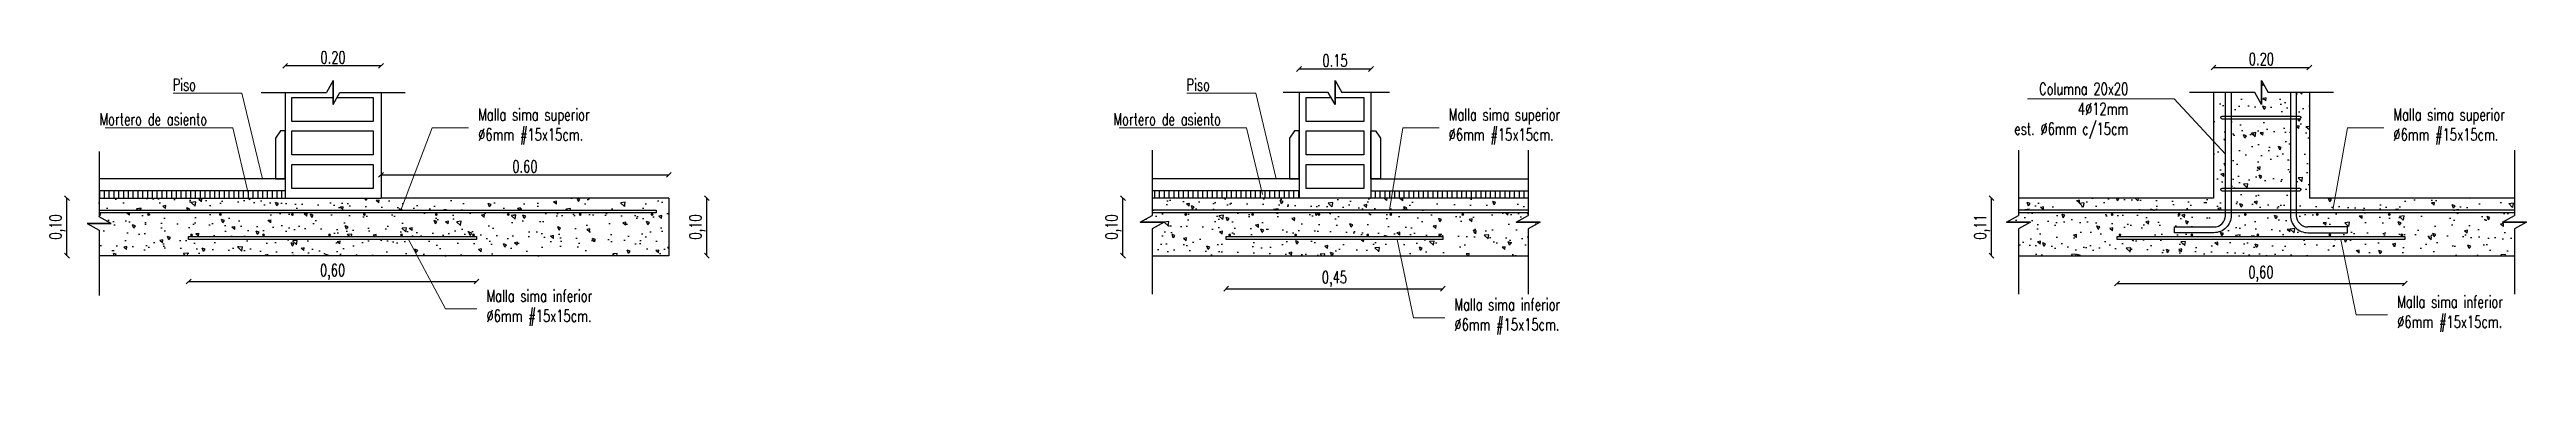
# Model space of a CAD drawing. Header units: millimetres. Extents: x 157 to 449, y 13 to 189.
# Drawn here: x 209.33 to 214.49, y 184.33 to 185.05 of the extents above; entities that cross this region are included whole.
import ezdxf
from ezdxf import colors
from ezdxf.entities.mleader import LeaderData, LeaderLine
from ezdxf.math import Vec2, Vec3

# ---------------------------------------------------------------- set-up
doc = ezdxf.new("R2010")
doc.units = ezdxf.units.MM
doc.header["$LTSCALE"] = 0.1
doc.header["$MEASUREMENT"] = 0
doc.header["$PDMODE"] = 3
doc.header["$PDSIZE"] = 0.1
doc.layers.get('DEFPOINTS').update_dxf_attribs({"color": 1})
doc.layers.add('00-COTAS', color=1, linetype='Continuous', lineweight=9)
doc.layers.add('referencias', color=1, linetype='Continuous', lineweight=5)
for name, color, linetype in [('00-muros-a', 2, 'Continuous'), ('armadura', 10, 'Continuous'), ('CORTE-3', 3, 'Continuous'), ('corte2', 2, 'Continuous'), ('corte5', 5, 'Continuous'), ('LADRILLOS', 3, 'Continuous'), ('TRAMAS', 8, 'Continuous')]:
    doc.layers.add(name, color=color, linetype=linetype)
doc.styles.add('COTAS', font='ROMANS.shx', dxfattribs={"width": 0.7})
doc.dimstyles.new('COTA-20', dxfattribs={"dimscale": 1.75, "dimtxt": 0.015, "dimasz": 0.004, "dimexe": 0.08, "dimexo": 0.1, "dimgap": 0.005, "dimtad": 1, "dimzin": 0, "dimdsep": 46, "dimtxsty": 'COTAS', "dimblk": 'DOT', "dimcen": 0.1, "dimse1": 1, "dimse2": 1, "dimclrd": 256, "dimclre": 256, "dimclrt": 256, "dimadec": 0, "dimazin": 0, "dimtfac": 1, "dimtix": 1, "dimtmove": 2, "dimatfit": 3, "dimldrblk": 'DOT', "dimfxl": 0, "dimtolj": 1, "dimtzin": 0, "dimarcsym": 0})
pattern_1 = [(140, (-18.308726, 46.759826), (0.006275213, 0.071726018), [0.0075, -0.0825]), (85, (-18.308726, 46.759826), (-0.075219213, -0.013875133), [0.006, -0.066]), (190.451444, (-18.3082, 46.7658), (-0.068943999, 0.057850885), [0.00637402, -0.070114211]), (136.1842, (-18.32873, 46.75983), (0.016551928, 0.106724133), [0.01125, -0.12375]), (186.635635, (-18.32735, 46.76872), (-0.09741186, 0.093466195), [0.009561034, -0.105171376]), (81.184164, (-18.32873, 46.75983), (-0.09741186, 0.093466195), [0.009, -0.099]), (111, (-18.323726, 46.769826), (0.040261889, 0.059690705), [0.0075, -0.0825]), (56, (-18.323726, 46.769826), (-0.072515005, 0.024331533), [0.006, -0.066]), (161.451445, (-18.32037, 46.7748), (-0.032253115, 0.084022238), [0.006374019, -0.070114211]), (127.5, (-18.308726, 46.759826), (-0.0332893854, 0.0012159855), [0, -0.0652, 0, -0.067, 0, -0.06625]), (97.5, (-18.308726, 46.759826), (-0.039441171, 0.0263069537), [0, -0.0382, 0, -0.0637, 0, -0.02525]), (57.5, (-18.308726, 46.737526), (0.0022554872, 0.0533822436), [0, -0.025, 0, -0.078, 0, -0.1035]), (47.5, (-18.308726, 46.727526), (-0.010010498, 0.058318617), [0, -0.0325, 0, -0.0518, 0, -0.0735])]
pattern_2 = [(140, (-18.979884, 46.759826), (0.006275213, 0.071726018), [0.0075, -0.0825]), (85, (-18.979884, 46.759826), (-0.075219213, -0.013875133), [0.006, -0.066]), (190.451444, (-18.97936, 46.7658), (-0.068943999, 0.057850885), [0.00637402, -0.070114211]), (136.1842, (-18.99988, 46.75983), (0.016551928, 0.106724133), [0.01125, -0.12375]), (186.635635, (-18.9985, 46.76872), (-0.09741186, 0.093466195), [0.009561034, -0.105171376]), (81.184164, (-18.99988, 46.75983), (-0.09741186, 0.093466195), [0.009, -0.099]), (111, (-18.994884, 46.769826), (0.040261889, 0.059690705), [0.0075, -0.0825]), (56, (-18.994884, 46.769826), (-0.072515005, 0.024331533), [0.006, -0.066]), (161.451445, (-18.99153, 46.7748), (-0.032253115, 0.084022238), [0.006374019, -0.070114211]), (127.5, (-18.979884, 46.759826), (-0.0332893854, 0.0012159855), [0, -0.0652, 0, -0.067, 0, -0.06625]), (97.5, (-18.979884, 46.759826), (-0.039441171, 0.0263069537), [0, -0.0382, 0, -0.0637, 0, -0.02525]), (57.5, (-18.979884, 46.737526), (0.0022554872, 0.0533822436), [0, -0.025, 0, -0.078, 0, -0.1035]), (47.5, (-18.979884, 46.727526), (-0.010010498, 0.058318617), [0, -0.0325, 0, -0.0518, 0, -0.0735])]

msp = doc.modelspace()

# ---------------------------------------------------------------- blocks, each defined once
blk = doc.blocks.new('_Oblique')
at = {"color": 0, "linetype": 'ByBlock', "lineweight": -2}
blk.add_line((-0.5, -0.5), (0.5, 0.5), dxfattribs=at)
blk = doc.blocks.new('*D16')
at = {"layer": '00-COTAS', "lineweight": -2, "transparency": 16777216}
blk.add_line((210.6959, 184.6176), (210.6959, 184.7376), dxfattribs=at)
at = {"layer": 'DEFPOINTS', "color": 0, "transparency": 16777216}
for p in [(210.6168, 184.7376), (210.6959, 184.7376), (210.6168, 184.6176)]:
    blk.add_point(p, dxfattribs=at)
at = {"layer": '00-COTAS', "lineweight": -2, "transparency": 16777216, "xscale": 0.01, "yscale": 0.01, "zscale": 0.01}
for p, rotation in [((210.6959, 184.7376), 90), ((210.6959, 184.6176), 270)]:
    blk.add_blockref('_Oblique', p, dxfattribs=dict(at, rotation=rotation))
at = {"layer": '00-COTAS', "transparency": 16777216, "insert": (210.676, 184.6776), "char_height": 0.025, "attachment_point": 5, "rotation": 90, "style": 'COTAS'}
blk.add_mtext('\\A1;0,10', dxfattribs=at)
blk = doc.blocks.new('_Dot')
at = {"color": 0, "linetype": 'ByBlock', "lineweight": -2}
blk.add_line((-0.5, 0), (-1, 0), dxfattribs=at)
at = {"color": 0, "linetype": 'ByBlock', "const_width": 0.5}
blk.add_lwpolyline([(-0.25, 0, 1), (0.25, 0, 1)], format="xyb", close=True, dxfattribs=at)
blk = doc.blocks.new('*D13')
at = {"layer": '00-COTAS', "lineweight": -2, "transparency": 16777216}
blk.add_line((210.0168, 184.786), (210.6168, 184.786), dxfattribs=at)
at = {"layer": 'DEFPOINTS', "color": 0, "transparency": 16777216}
for p in [(210.6168, 184.786), (210.0168, 184.7394), (210.6168, 184.6394)]:
    blk.add_point(p, dxfattribs=at)
at = {"layer": '00-COTAS', "lineweight": -2, "transparency": 16777216, "xscale": 0.01, "yscale": 0.01, "zscale": 0.01, "rotation": 180}
blk.add_blockref('_Oblique', (210.0168, 184.786), dxfattribs=at)
at = {"layer": '00-COTAS', "lineweight": -2, "transparency": 16777216, "xscale": 0.01, "yscale": 0.01, "zscale": 0.01}
blk.add_blockref('_Oblique', (210.6168, 184.786), dxfattribs=at)
at = {"layer": '00-COTAS', "transparency": 16777216, "insert": (210.3168, 184.8035), "char_height": 0.025, "attachment_point": 5, "style": 'COTAS'}
blk.add_mtext('\\A1;0.60', dxfattribs=at)
blk = doc.blocks.new('_None')
blk = doc.blocks.new('*D14')
at = {"layer": '00-COTAS', "lineweight": -2, "transparency": 16777216}
blk.add_line((211.7786, 184.5489), (212.2304, 184.5489), dxfattribs=at)
at = {"layer": 'DEFPOINTS', "color": 0, "transparency": 16777216}
for p in [(211.7786, 184.6676), (212.2304, 184.6676), (212.2304, 184.5489)]:
    blk.add_point(p, dxfattribs=at)
at = {"layer": '00-COTAS', "lineweight": -2, "transparency": 16777216, "xscale": 0.01, "yscale": 0.01, "zscale": 0.01, "rotation": 180}
blk.add_blockref('_Oblique', (211.7786, 184.5489), dxfattribs=at)
at = {"layer": '00-COTAS', "lineweight": -2, "transparency": 16777216, "xscale": 0.01, "yscale": 0.01, "zscale": 0.01}
blk.add_blockref('_Oblique', (212.2304, 184.5489), dxfattribs=at)
at = {"layer": '00-COTAS', "transparency": 16777216, "insert": (212.0045, 184.5688), "char_height": 0.025, "attachment_point": 5, "style": 'COTAS'}
blk.add_mtext('\\A1;0,45', dxfattribs=at)
blk = doc.blocks.new('*D15')
at = {"layer": '00-COTAS', "lineweight": -2, "transparency": 16777216}
blk.add_line((213.636, 184.5595), (214.236, 184.5595), dxfattribs=at)
at = {"layer": 'DEFPOINTS', "color": 0, "transparency": 16777216}
for p in [(213.636, 184.6676), (214.236, 184.6676), (214.236, 184.5595)]:
    blk.add_point(p, dxfattribs=at)
at = {"layer": '00-COTAS', "lineweight": -2, "transparency": 16777216, "xscale": 0.01, "yscale": 0.01, "zscale": 0.01, "rotation": 180}
blk.add_blockref('_Oblique', (213.636, 184.5595), dxfattribs=at)
at = {"layer": '00-COTAS', "lineweight": -2, "transparency": 16777216, "xscale": 0.01, "yscale": 0.01, "zscale": 0.01}
blk.add_blockref('_Oblique', (214.236, 184.5595), dxfattribs=at)
at = {"layer": '00-COTAS', "transparency": 16777216, "insert": (213.936, 184.5794), "char_height": 0.025, "attachment_point": 5, "style": 'COTAS'}
blk.add_mtext('\\A1;0,60', dxfattribs=at)
blk = doc.blocks.new('*D12')
at = {"layer": '00-COTAS', "lineweight": -2, "transparency": 16777216}
blk.add_line((209.362, 184.6176), (209.362, 184.7376), dxfattribs=at)
at = {"layer": 'DEFPOINTS', "color": 0, "transparency": 16777216}
for p in [(209.362, 184.7376), (209.429, 184.7376), (209.429, 184.6176)]:
    blk.add_point(p, dxfattribs=at)
at = {"layer": '00-COTAS', "lineweight": -2, "transparency": 16777216, "xscale": 0.01, "yscale": 0.01, "zscale": 0.01}
for p, rotation in [((209.362, 184.7376), 90), ((209.362, 184.6176), 270)]:
    blk.add_blockref('_Oblique', p, dxfattribs=dict(at, rotation=rotation))
at = {"layer": '00-COTAS', "transparency": 16777216, "insert": (209.3421, 184.6776), "char_height": 0.025, "attachment_point": 5, "rotation": 90, "style": 'COTAS'}
blk.add_mtext('\\A1;0,10', dxfattribs=at)
blk = doc.blocks.new('*D6')
at = {"layer": '00-COTAS', "lineweight": -2, "transparency": 16777216}
blk.add_line((211.5636, 184.6176), (211.5636, 184.7376), dxfattribs=at)
at = {"layer": 'DEFPOINTS', "color": 0, "transparency": 16777216}
for p in [(211.5636, 184.7376), (211.6306, 184.7376), (211.6306, 184.6176)]:
    blk.add_point(p, dxfattribs=at)
at = {"layer": '00-COTAS', "lineweight": -2, "transparency": 16777216, "xscale": 0.01, "yscale": 0.01, "zscale": 0.01}
for p, rotation in [((211.5636, 184.7376), 90), ((211.5636, 184.6176), 270)]:
    blk.add_blockref('_Oblique', p, dxfattribs=dict(at, rotation=rotation))
at = {"layer": '00-COTAS', "transparency": 16777216, "insert": (211.5437, 184.6776), "char_height": 0.025, "attachment_point": 5, "rotation": 90, "style": 'COTAS'}
blk.add_mtext('\\A1;0,10', dxfattribs=at)
blk = doc.blocks.new('*D7')
at = {"layer": '00-COTAS', "lineweight": -2, "transparency": 16777216}
blk.add_line((213.3743, 184.6176), (213.3743, 184.7376), dxfattribs=at)
at = {"layer": 'DEFPOINTS', "color": 0, "transparency": 16777216}
for p in [(213.3743, 184.7376), (213.4412, 184.7376), (213.4412, 184.6176)]:
    blk.add_point(p, dxfattribs=at)
at = {"layer": '00-COTAS', "lineweight": -2, "transparency": 16777216, "xscale": 0.01, "yscale": 0.01, "zscale": 0.01}
for p, rotation in [((213.3743, 184.7376), 90), ((213.3743, 184.6176), 270)]:
    blk.add_blockref('_Oblique', p, dxfattribs=dict(at, rotation=rotation))
at = {"layer": '00-COTAS', "transparency": 16777216, "insert": (213.3544, 184.6776), "char_height": 0.025, "attachment_point": 5, "rotation": 90, "style": 'COTAS'}
blk.add_mtext('\\A1;0,11', dxfattribs=at)
blk = doc.blocks.new('*D8')
at = {"layer": '00-COTAS', "lineweight": -2, "transparency": 16777216}
blk.add_line((210.0168, 185.0133), (209.8168, 185.0133), dxfattribs=at)
at = {"layer": 'DEFPOINTS', "color": 0, "transparency": 16777216}
for p in [(209.8168, 185.0133), (209.8168, 184.9578), (210.0168, 184.9578)]:
    blk.add_point(p, dxfattribs=at)
at = {"layer": '00-COTAS', "lineweight": -2, "transparency": 16777216, "xscale": 0.01, "yscale": 0.01, "zscale": 0.01, "rotation": 180}
blk.add_blockref('_Oblique', (209.8168, 185.0133), dxfattribs=at)
at = {"layer": '00-COTAS', "lineweight": -2, "transparency": 16777216, "xscale": 0.01, "yscale": 0.01, "zscale": 0.01}
blk.add_blockref('_Oblique', (210.0168, 185.0133), dxfattribs=at)
at = {"layer": '00-COTAS', "transparency": 16777216, "insert": (209.9168, 185.0308), "char_height": 0.025, "attachment_point": 5, "style": 'COTAS'}
blk.add_mtext('\\A1;0.20', dxfattribs=at)
blk = doc.blocks.new('*D9')
at = {"layer": '00-COTAS', "lineweight": -2, "transparency": 16777216}
blk.add_line((211.9307, 185.0067), (212.0807, 185.0067), dxfattribs=at)
at = {"layer": 'DEFPOINTS', "color": 0, "transparency": 16777216}
for p in [(212.0807, 185.0067), (211.9307, 184.9574), (212.0807, 184.9574)]:
    blk.add_point(p, dxfattribs=at)
at = {"layer": '00-COTAS', "lineweight": -2, "transparency": 16777216, "xscale": 0.01, "yscale": 0.01, "zscale": 0.01, "rotation": 180}
blk.add_blockref('_Oblique', (211.9307, 185.0067), dxfattribs=at)
at = {"layer": '00-COTAS', "lineweight": -2, "transparency": 16777216, "xscale": 0.01, "yscale": 0.01, "zscale": 0.01}
blk.add_blockref('_Oblique', (212.0807, 185.0067), dxfattribs=at)
at = {"layer": '00-COTAS', "transparency": 16777216, "insert": (212.0057, 185.0242), "char_height": 0.025, "attachment_point": 5, "style": 'COTAS'}
blk.add_mtext('\\A1;0.15', dxfattribs=at)
blk = doc.blocks.new('*D10')
at = {"layer": '00-COTAS', "lineweight": -2, "transparency": 16777216}
blk.add_line((213.8371, 185.01), (214.0371, 185.01), dxfattribs=at)
at = {"layer": 'DEFPOINTS', "color": 0, "transparency": 16777216}
for p in [(214.0371, 185.01), (213.8371, 184.9574), (214.0371, 184.9574)]:
    blk.add_point(p, dxfattribs=at)
at = {"layer": '00-COTAS', "lineweight": -2, "transparency": 16777216, "xscale": 0.01, "yscale": 0.01, "zscale": 0.01, "rotation": 180}
blk.add_blockref('_Oblique', (213.8371, 185.01), dxfattribs=at)
at = {"layer": '00-COTAS', "lineweight": -2, "transparency": 16777216, "xscale": 0.01, "yscale": 0.01, "zscale": 0.01}
blk.add_blockref('_Oblique', (214.0371, 185.01), dxfattribs=at)
at = {"layer": '00-COTAS', "transparency": 16777216, "insert": (213.9371, 185.0275), "char_height": 0.025, "attachment_point": 5, "style": 'COTAS'}
blk.add_mtext('\\A1;0.20', dxfattribs=at)
blk = doc.blocks.new('*D11')
at = {"layer": '00-COTAS', "lineweight": -2, "transparency": 16777216}
blk.add_line((209.6157, 184.5637), (210.2157, 184.5637), dxfattribs=at)
at = {"layer": 'DEFPOINTS', "color": 0, "transparency": 16777216}
for p in [(209.6157, 184.6676), (210.2157, 184.6676), (210.2157, 184.5637)]:
    blk.add_point(p, dxfattribs=at)
at = {"layer": '00-COTAS', "lineweight": -2, "transparency": 16777216, "xscale": 0.01, "yscale": 0.01, "zscale": 0.01, "rotation": 180}
blk.add_blockref('_Oblique', (209.6157, 184.5637), dxfattribs=at)
at = {"layer": '00-COTAS', "lineweight": -2, "transparency": 16777216, "xscale": 0.01, "yscale": 0.01, "zscale": 0.01}
blk.add_blockref('_Oblique', (210.2157, 184.5637), dxfattribs=at)
at = {"layer": '00-COTAS', "transparency": 16777216, "insert": (209.9157, 184.5836), "char_height": 0.025, "attachment_point": 5, "style": 'COTAS'}
blk.add_mtext('\\A1;0,60', dxfattribs=at)

# ---------------------------------------------------------------- dimensions: what is measured, and where the dimension line sits
at = {"layer": '00-COTAS'}
for base, p1, p2, picture, middle in [((209.8168, 185.0133), (210.0168, 184.9578), (209.8168, 184.9578), '*D8', (209.9168, 185.0308)), ((210.6168, 184.786), (210.0168, 184.7394), (210.6168, 184.6394), '*D13', (210.3168, 184.8035))]:
    dim = msp.add_linear_dim(base=base, p1=p1, p2=p2, angle=180, dimstyle='COTA-20', override={"dimscale": 1, "dimtxt": 0.025, "dimasz": 0.01, "dimblk1": 'Oblique', "dimblk2": 'Oblique', "dimsah": 1}, dxfattribs=at)
    dim.commit()
    dim.dimension.update_dxf_attribs({"geometry": picture, "text_midpoint": middle})
for base, p1, p2, picture, middle in [((212.0807, 185.0067), (211.9307, 184.9574), (212.0807, 184.9574), '*D9', (212.0057, 185.0242)), ((214.0371, 185.01), (213.8371, 184.9574), (214.0371, 184.9574), '*D10', (213.9371, 185.0275))]:
    dim = msp.add_linear_dim(base=base, p1=p1, p2=p2, dimstyle='COTA-20', override={"dimscale": 1, "dimtxt": 0.025, "dimasz": 0.01, "dimblk1": 'Oblique', "dimblk2": 'Oblique', "dimsah": 1}, dxfattribs=at)
    dim.commit()
    dim.dimension.update_dxf_attribs({"geometry": picture, "text_midpoint": middle})
for base, p1, p2, text, picture, middle in [((209.362, 184.7376), (209.429, 184.6176), (209.429, 184.7376), '0,10', '*D12', (209.3421, 184.6776)), ((210.6959, 184.7376), (210.6168, 184.6176), (210.6168, 184.7376), '0,10', '*D16', (210.676, 184.6776)), ((211.5636, 184.7376), (211.6306, 184.6176), (211.6306, 184.7376), '0,10', '*D6', (211.5437, 184.6776)), ((213.3743, 184.7376), (213.4412, 184.6176), (213.4412, 184.7376), '0,11', '*D7', (213.3544, 184.6776))]:
    dim = msp.add_linear_dim(base=base, p1=p1, p2=p2, angle=90, text=text, dimstyle='COTA-20', override={"dimscale": 1, "dimtxt": 0.025, "dimasz": 0.01, "dimblk1": 'Oblique', "dimblk2": 'Oblique', "dimsah": 1}, dxfattribs=at)
    dim.commit()
    dim.dimension.update_dxf_attribs({"geometry": picture, "text_midpoint": middle})
for base, p1, p2, text, picture, middle in [((210.2157, 184.5637), (209.6157, 184.6676), (210.2157, 184.6676), '0,60', '*D11', (209.9157, 184.5836)), ((212.2304, 184.5489), (211.7786, 184.6676), (212.2304, 184.6676), '0,45', '*D14', (212.0045, 184.5688)), ((214.236, 184.5595), (213.636, 184.6676), (214.236, 184.6676), '0,60', '*D15', (213.936, 184.5794))]:
    dim = msp.add_linear_dim(base=base, p1=p1, p2=p2, text=text, dimstyle='COTA-20', override={"dimscale": 1, "dimtxt": 0.025, "dimasz": 0.01, "dimblk1": 'Oblique', "dimblk2": 'Oblique', "dimsah": 1}, dxfattribs=at)
    dim.commit()
    dim.dimension.update_dxf_attribs({"geometry": picture, "text_midpoint": middle})

# ---------------------------------------------------------------- hatches: boundary and pattern name
at = {"layer": 'armadura'}
for points in [[(209.535, 184.7035, -1), (209.529, 184.7035, -1)], [(209.6188, 184.6609, 1), (209.6248, 184.6609, 1)], [(209.685, 184.7035, -1), (209.679, 184.7035, -1)], [(209.7688, 184.6609, 1), (209.7748, 184.6609, 1)], [(209.835, 184.7035, -1), (209.829, 184.7035, -1)], [(209.9064, 184.6609, 1), (209.9124, 184.6609, 1)], [(209.985, 184.7035, -1), (209.979, 184.7035, -1)], [(210.0566, 184.6609, 1), (210.0626, 184.6609, 1)], [(210.135, 184.7035, -1), (210.129, 184.7035, -1)], [(210.2066, 184.6609, 1), (210.2126, 184.6609, 1)], [(210.285, 184.7035, -1), (210.279, 184.7035, -1)], [(210.435, 184.7035, -1), (210.429, 184.7035, -1)], [(210.585, 184.7035, -1), (210.579, 184.7035, -1)], [(211.6914, 184.7034, 1), (211.6974, 184.7034, 1)], [(211.7831, 184.6609, 1), (211.7891, 184.6609, 1)], [(211.8308, 184.7035, 1), (211.8368, 184.7035, 1)], [(211.9206, 184.6609, 1), (211.9266, 184.6609, 1)], [(211.9691, 184.7035, 1), (211.9751, 184.7035, 1)], [(212.0708, 184.6609, 1), (212.0768, 184.6609, 1)], [(212.1191, 184.7035, 1), (212.1251, 184.7035, 1)], [(212.2208, 184.6609, 1), (212.2268, 184.6609, 1)], [(212.2691, 184.7035, 1), (212.2751, 184.7035, 1)], [(213.6229, 184.7034, 1), (213.6289, 184.7034, 1)], [(213.6391, 184.6609, 1), (213.6451, 184.6609, 1)], [(213.7623, 184.7035, 1), (213.7683, 184.7035, 1)], [(213.7891, 184.6609, 1), (213.7951, 184.6609, 1)], [(213.9005, 184.7035, 1), (213.9065, 184.7035, 1)], [(213.9266, 184.6609, 1), (213.9326, 184.6609, 1)], [(214.0505, 184.7035, 1), (214.0565, 184.7035, 1)], [(214.0768, 184.6609, 1), (214.0828, 184.6609, 1)], [(214.2005, 184.7035, 1), (214.2065, 184.7035, 1)], [(214.2268, 184.6609, 1), (214.2328, 184.6609, 1)]]:
    msp.add_hatch(color=256, dxfattribs=at).paths.add_polyline_path(points)
at = {"layer": 'corte2'}
h = msp.add_hatch(dxfattribs=at)
h.set_pattern_fill('_USER', color=256, scale=0.01, angle=90, style=0, pattern_type=0)
h.set_pattern_definition([(90, (-19.559673, 46.759826), (-0.01, 6e-19), [])])
h.paths.add_polyline_path([(209.8168, 184.7526), (209.429, 184.7526), (209.429, 184.7376), (209.8168, 184.7376)])
h = msp.add_hatch(dxfattribs=at)
h.set_pattern_fill('_USER', color=256, scale=0.01, angle=90, style=0, pattern_type=0)
h.set_pattern_definition([(90, (-18.979884, 46.759826), (-0.01, 6e-19), [])])
h.paths.add_polyline_path([(211.8818, 184.7526), (211.6245, 184.7526), (211.6245, 184.7376), (211.8863, 184.7376)])
h.paths.add_polyline_path([(211.9307, 184.7526), (211.8818, 184.7526), (211.8863, 184.7376), (211.9307, 184.7376)])
h.paths.add_polyline_path([(212.4082, 184.7526), (212.0807, 184.7526), (212.0807, 184.7376), (212.4082, 184.7376)])
at = {"layer": 'TRAMAS'}
h = msp.add_hatch(dxfattribs=at)
h.set_pattern_fill('AR-CONC', color=256, scale=0.01, angle=90, style=0)
h.set_pattern_definition(pattern_1)
h.paths.add_polyline_path([(213.9978, 184.9574), (213.9512, 184.9574), (213.9371, 184.9824), (213.9371, 184.9324), (213.923, 184.9574), (213.8741, 184.9574), (213.8741, 184.9084), (213.9978, 184.9084)])
h.paths.add_polyline_path([(213.9978, 184.9024), (213.8741, 184.9024), (213.8741, 184.7584), (213.9978, 184.7584)])
h.paths.add_polyline_path([(213.9978, 184.7524), (213.8741, 184.7524), (213.8741, 184.7376), (213.9978, 184.7376)])
h.paths.add_polyline_path([(214.0371, 184.9574), (214.0098, 184.9574), (214.0098, 184.9084), (214.0162, 184.9084, -1), (214.0162, 184.9024), (214.0098, 184.9024), (214.0098, 184.7584), (214.0162, 184.7584, -1), (214.0162, 184.7524), (214.0098, 184.7524), (214.0098, 184.7376), (214.0371, 184.7376)])
h.paths.add_polyline_path([(213.8621, 184.9024), (213.8555, 184.9024, -1), (213.8555, 184.9084), (213.8621, 184.9084), (213.8621, 184.9574), (213.8371, 184.9574), (213.8371, 184.7376), (213.8621, 184.7376), (213.8621, 184.7524), (213.8555, 184.7524, -1), (213.8555, 184.7584), (213.8621, 184.7584)])
h = msp.add_hatch(dxfattribs=at)
h.set_pattern_fill('AR-CONC', color=256, scale=0.01, angle=90, style=0)
h.set_pattern_definition([(140, (-19.559673, 46.759826), (0.006275213, 0.071726018), [0.0075, -0.0825]), (85, (-19.55967, 46.759826), (-0.075219213, -0.013875133), [0.006, -0.066]), (190.451444, (-19.55915, 46.7658), (-0.068943999, 0.057850885), [0.00637402, -0.070114211]), (136.1842, (-19.57967, 46.75983), (0.016551928, 0.106724133), [0.01125, -0.12375]), (186.635635, (-19.57829, 46.76872), (-0.09741186, 0.093466195), [0.009561034, -0.105171376]), (81.184164, (-19.57967, 46.75983), (-0.09741186, 0.093466195), [0.009, -0.099]), (111, (-19.574673, 46.769826), (0.040261889, 0.059690705), [0.0075, -0.0825]), (56, (-19.57467, 46.769826), (-0.072515005, 0.024331533), [0.006, -0.066]), (161.451445, (-19.57132, 46.7748), (-0.032253115, 0.084022238), [0.006374019, -0.070114211]), (127.5, (-19.559673, 46.759826), (-0.0332893854, 0.0012159855), [0, -0.0652, 0, -0.067, 0, -0.06625]), (97.5, (-19.559673, 46.759826), (-0.039441171, 0.0263069537), [0, -0.0382, 0, -0.0637, 0, -0.02525]), (57.5, (-19.559673, 46.737526), (0.0022554872, 0.0533822436), [0, -0.025, 0, -0.078, 0, -0.1035]), (47.5, (-19.559673, 46.727526), (-0.010010498, 0.058318617), [0, -0.0325, 0, -0.0518, 0, -0.0735])])
h.paths.add_polyline_path([(210.0365, 184.6516), (209.6157, 184.6516), (209.6157, 184.6576), (210.2157, 184.6576), (210.2157, 184.6516), (210.0365, 184.6516), (210.0616, 184.6176), (210.6168, 184.6176), (210.6168, 184.7376), (210.0168, 184.7376), (209.429, 184.7376), (209.429, 184.7126), (210.5904, 184.7126), (210.5904, 184.7066), (209.429, 184.7066), (209.429, 184.6987), (209.454, 184.6846), (209.404, 184.6846), (209.429, 184.6706), (209.429, 184.6176), (210.0616, 184.6176)])
h.paths.add_polyline_path([(210.0232, 184.6696, -1), (210.0261, 184.6656, -1)], flags=16)
h = msp.add_hatch(dxfattribs=at)
h.set_pattern_fill('AR-CONC', color=256, scale=0.01, angle=90, style=0)
h.set_pattern_definition(pattern_2)
h.paths.add_polyline_path([(212.4082, 184.7376), (211.6245, 184.7376), (211.6245, 184.7126), (212.4082, 184.7126)])
h = msp.add_hatch(dxfattribs=at)
h.set_pattern_fill('AR-CONC', color=256, scale=0.01, angle=90, style=0)
h.set_pattern_definition(pattern_1)
h.paths.add_polyline_path([(213.8621, 184.7376), (213.4309, 184.7376), (213.4309, 184.7126), (213.8621, 184.7126)])
h = msp.add_hatch(dxfattribs=at)
h.set_pattern_fill('AR-CONC', color=256, scale=0.01, angle=90, style=0)
h.set_pattern_definition(pattern_1)
h.paths.add_polyline_path([(213.9978, 184.7376), (213.8741, 184.7376), (213.8741, 184.7126), (213.9978, 184.7126)])
h = msp.add_hatch(dxfattribs=at)
h.set_pattern_fill('AR-CONC', color=256, scale=0.01, angle=90, style=0)
h.set_pattern_definition(pattern_1)
h.paths.add_polyline_path([(214.4646, 184.7376), (214.0098, 184.7376), (214.0098, 184.7126), (214.4646, 184.7126)])
h = msp.add_hatch(dxfattribs=at)
h.set_pattern_fill('AR-CONC', color=256, scale=0.01, angle=90, style=0)
h.set_pattern_definition(pattern_2)
h.paths.add_polyline_path([(212.4082, 184.6735), (212.4332, 184.6876), (212.3832, 184.6876), (212.4082, 184.7017), (212.4082, 184.7066), (211.6245, 184.7066), (211.6245, 184.7017), (211.5995, 184.6876), (211.6495, 184.6876), (211.6245, 184.6735), (211.6245, 184.6176), (212.4082, 184.6176)])
h.paths.add_polyline_path([(211.7786, 184.6576), (212.2304, 184.6576), (212.2304, 184.6516), (211.7786, 184.6516)], flags=16)
h = msp.add_hatch(dxfattribs=at)
h.set_pattern_fill('AR-CONC', color=256, scale=0.01, angle=90, style=0)
h.set_pattern_definition(pattern_1)
h.paths.add_polyline_path([(213.9978, 184.7015), (213.9978, 184.7066), (213.8741, 184.7066), (213.8741, 184.7015, -0.414214), (213.8381, 184.6655), (213.7557, 184.6655), (213.7557, 184.6775), (213.8381, 184.6775, 0.414214), (213.8621, 184.7015), (213.8621, 184.7066), (213.4309, 184.7066), (213.4309, 184.7017), (213.4059, 184.6876), (213.4559, 184.6876), (213.4309, 184.6735), (213.4309, 184.6176), (214.4646, 184.6176), (214.4646, 184.6735), (214.4896, 184.6876), (214.4396, 184.6876), (214.4646, 184.7017), (214.4646, 184.7066), (214.0098, 184.7066), (214.0098, 184.7015, 0.414214), (214.0338, 184.6775), (214.1162, 184.6775), (214.1162, 184.6655), (214.0338, 184.6655, -0.414214)])
h.paths.add_polyline_path([(214.236, 184.6576), (214.236, 184.6516), (213.636, 184.6516), (213.636, 184.6576)], flags=16)

# ---------------------------------------------------------------- linework, layer by layer
for p, q in [((209.9168, 184.9828), (209.9028, 184.9578)), ((209.9168, 184.9828), (209.9168, 184.9328)), ((209.9168, 184.9328), (209.9168, 184.9828)), ((212.0057, 184.9824), (212.0057, 184.9324)), ((212.0057, 184.9324), (212.0057, 184.9824)), ((212.0057, 184.9824), (212.0197, 184.9574)), ((213.9371, 184.9824), (213.9371, 184.9324)), ((213.9371, 184.9324), (213.9371, 184.9824)), ((213.9371, 184.9824), (213.9512, 184.9574)), ((209.7668, 184.9578), (209.9028, 184.9578)), ((209.9168, 184.9328), (209.9309, 184.9578)), ((209.9309, 184.9578), (210.0668, 184.9578)), ((211.9916, 184.9574), (211.8975, 184.9574)), ((212.0057, 184.9324), (211.9916, 184.9574)), ((212.1195, 184.9574), (212.0197, 184.9574)), ((213.923, 184.9574), (213.7871, 184.9574)), ((213.9371, 184.9324), (213.923, 184.9574)), ((214.0871, 184.9574), (213.9512, 184.9574)), ((209.429, 184.8346), (209.429, 184.6987)), ((211.6245, 184.8376), (211.6245, 184.7017)), ((212.4082, 184.8376), (212.4082, 184.7017)), ((213.4309, 184.8376), (213.4309, 184.7017)), ((214.4646, 184.8376), (214.4646, 184.7017)), ((209.454, 184.6846), (209.404, 184.6846)), ((209.404, 184.6846), (209.454, 184.6846)), ((209.404, 184.6846), (209.429, 184.6706)), ((209.454, 184.6846), (209.429, 184.6987)), ((209.429, 184.6706), (209.429, 184.5346)), ((211.5995, 184.6876), (211.6245, 184.7017)), ((211.5995, 184.6876), (211.6495, 184.6876)), ((211.6495, 184.6876), (211.5995, 184.6876)), ((211.6495, 184.6876), (211.6245, 184.6735)), ((211.6245, 184.6735), (211.6245, 184.5376)), ((212.3832, 184.6876), (212.4082, 184.7017)), ((212.3832, 184.6876), (212.4332, 184.6876)), ((212.4332, 184.6876), (212.3832, 184.6876)), ((212.4332, 184.6876), (212.4082, 184.6735)), ((212.4082, 184.6735), (212.4082, 184.5376)), ((213.4059, 184.6876), (213.4309, 184.7017)), ((213.4059, 184.6876), (213.4559, 184.6876)), ((213.4559, 184.6876), (213.4059, 184.6876)), ((213.4559, 184.6876), (213.4309, 184.6735)), ((213.4309, 184.6735), (213.4309, 184.5376)), ((214.4396, 184.6876), (214.4646, 184.7017)), ((214.4396, 184.6876), (214.4896, 184.6876)), ((214.4896, 184.6876), (214.4396, 184.6876)), ((214.4896, 184.6876), (214.4646, 184.6735)), ((214.4646, 184.6735), (214.4646, 184.5376))]:
    msp.add_line(p, q)
at = {"layer": '00-muros-a'}
for p, q in [((209.8168, 184.9578), (209.8168, 184.7376)), ((210.0168, 184.9578), (210.0168, 184.7376)), ((211.9307, 184.9574), (211.9307, 184.7376)), ((212.0807, 184.9574), (212.0807, 184.7376)), ((213.8371, 184.9574), (213.8371, 184.7376)), ((214.0371, 184.9574), (214.0371, 184.7376)), ((209.429, 184.7376), (210.0168, 184.7376)), ((210.6168, 184.7376), (210.0168, 184.7376)), ((210.6168, 184.7376), (210.6168, 184.6176)), ((212.4082, 184.7376), (211.6245, 184.7376)), ((213.8371, 184.7376), (213.4309, 184.7376)), ((214.4646, 184.7376), (214.0371, 184.7376)), ((210.6168, 184.6176), (209.429, 184.6176)), ((211.6245, 184.6176), (212.4082, 184.6176)), ((213.4309, 184.6176), (214.4646, 184.6176))]:
    msp.add_line(p, q, dxfattribs=at)
at = {"layer": 'armadura'}
for p, q in [((212.4082, 184.7126), (211.6245, 184.7126)), ((212.4082, 184.7066), (211.6245, 184.7066)), ((214.4646, 184.7126), (213.4309, 184.7126)), ((214.4646, 184.7066), (213.4309, 184.7066))]:
    msp.add_line(p, q, dxfattribs=at)
for points in [[(213.8741, 184.9574), (213.8741, 184.7015, -0.414214), (213.8381, 184.6655), (213.7557, 184.6655), (213.7557, 184.6775), (213.8381, 184.6775, 0.414214), (213.8621, 184.7015), (213.8621, 184.9574)], [(213.9978, 184.9574), (213.9978, 184.7015, 0.414214), (214.0338, 184.6655), (214.1162, 184.6655), (214.1162, 184.6775), (214.0338, 184.6775)], [(214.0098, 184.9574), (214.0098, 184.7015, 0.414214), (214.0338, 184.6775)]]:
    msp.add_lwpolyline(points, format="xyb", dxfattribs=at)
for points in [[(213.8555, 184.9084), (214.0162, 184.9084, -1), (214.0162, 184.9024), (213.8555, 184.9024, -1)], [(213.8555, 184.7584), (214.0162, 184.7584, -1), (214.0162, 184.7524), (213.8555, 184.7524, -1)]]:
    msp.add_lwpolyline(points, format="xyb", close=True, dxfattribs=at)
msp.add_lwpolyline([(209.429, 184.7126), (210.5904, 184.7126), (210.5904, 184.7066), (209.429, 184.7066)], dxfattribs=at)
for points in [[(210.2157, 184.6516), (209.6157, 184.6516), (209.6157, 184.6576), (210.2157, 184.6576)], [(212.2304, 184.6516), (211.7786, 184.6516), (211.7786, 184.6576), (212.2304, 184.6576)], [(214.236, 184.6516), (213.636, 184.6516), (213.636, 184.6576), (214.236, 184.6576)]]:
    msp.add_lwpolyline(points, close=True, dxfattribs=at)
at = {"layer": 'CORTE-3'}
for p, q in [((209.8168, 184.7526), (209.429, 184.7526)), ((211.9307, 184.7526), (211.6245, 184.7526)), ((212.0807, 184.7526), (212.4082, 184.7526))]:
    msp.add_line(p, q, dxfattribs=at)
at = {"layer": 'corte5'}
for p, q in [((209.8168, 184.7776), (209.429, 184.7776)), ((211.9307, 184.7776), (211.6245, 184.7776)), ((212.0807, 184.7776), (212.4082, 184.7776))]:
    msp.add_line(p, q, dxfattribs=at)
for points in [[(209.7968, 184.7776), (209.8168, 184.7776), (209.8168, 184.8776), (209.8071, 184.8776), (209.7968, 184.8626)], [(211.9107, 184.7776), (211.9307, 184.7776), (211.9307, 184.8776), (211.9209, 184.8776), (211.9107, 184.8626)], [(212.1007, 184.7776), (212.0807, 184.7776), (212.0807, 184.8776), (212.0904, 184.8776), (212.1007, 184.8626)]]:
    msp.add_lwpolyline(points, close=True, dxfattribs=at)
at = {"layer": 'LADRILLOS'}
for points in [[(209.9252, 184.9476), (210.0007, 184.9476), (210.0007, 184.8976), (209.8307, 184.8976), (209.8307, 184.9476), (209.9168, 184.9476)], [(212.0057, 184.9476), (212.0657, 184.9476), (212.0657, 184.8976), (211.9457, 184.8976), (211.9457, 184.9476), (211.9971, 184.9476)]]:
    msp.add_lwpolyline(points, dxfattribs=at)
for points in [[(209.8307, 184.8776), (210.0007, 184.8776), (210.0007, 184.8276), (209.8307, 184.8276)], [(211.9457, 184.8776), (212.0657, 184.8776), (212.0657, 184.8276), (211.9457, 184.8276)], [(209.8307, 184.8076), (210.0007, 184.8076), (210.0007, 184.7576), (209.8307, 184.7576)], [(211.9457, 184.8076), (212.0657, 184.8076), (212.0657, 184.7576), (211.9457, 184.7576)]]:
    msp.add_lwpolyline(points, close=True, dxfattribs=at)

msp.set_redraw_order([(e.dxf.handle, doc.entitydb.next_handle()) for e in msp.query("TEXT MTEXT ATTDEF DIMENSION ARC_DIMENSION")])  # texts and dimensions are drawn at this point

# ---------------------------------------------------------------- leaders
at = {"layer": 'referencias'}
ml = msp.add_multileader_mtext('Standard', dxfattribs=at)
ml.set_content('{\\C256;Piso}', color=2, style='COTAS')
ml.set_leader_properties(color=256, linetype='ByLayer', lineweight=-1)
ml.set_arrow_properties(name='NONE')
ml.build(insert=Vec2(0, 0))
ml.multileader.update_dxf_attribs({"text_left_attachment_type": 2, "text_right_attachment_type": 6, "dogleg_length": 0.01, "arrow_head_size": 0.01})
ctx = ml.context
ctx.base_point, ctx.char_height, ctx.arrow_head_size, ctx.landing_gap_size, ctx.plane_origin = Vec3(209.5626, 184.974), 0.025, 0.01, 0.02, Vec3(209.3124, 184.7668)
ctx.left_attachment, ctx.right_attachment, ctx.text_align_type = 2, 6, 2
notes = []
notes.append((ctx, [(0, (1, 1, 0), (209.7267, 184.9565), (-1, 0), 0.0757, [(0, [(209.7694, 184.7776)], 0, [])])]))
ctx.mtext.insert, ctx.mtext.alignment, ctx.mtext.flow_direction = Vec3(209.631, 184.9865), 3, 5
ml = msp.add_multileader_mtext('Standard', dxfattribs=at)
ml.set_content('{\\C256;Piso}', color=2, style='COTAS')
ml.set_leader_properties(color=256, linetype='ByLayer', lineweight=-1)
ml.set_arrow_properties(name='NONE')
ml.build(insert=Vec2(0, 0))
ml.multileader.update_dxf_attribs({"text_left_attachment_type": 2, "text_right_attachment_type": 6, "dogleg_length": 0.01, "arrow_head_size": 0.01})
ctx = ml.context
ctx.base_point, ctx.char_height, ctx.arrow_head_size, ctx.landing_gap_size, ctx.plane_origin = Vec3(211.6764, 184.974), 0.025, 0.01, 0.02, Vec3(211.4263, 184.7668)
ctx.left_attachment, ctx.right_attachment, ctx.text_align_type = 2, 6, 2
notes.append((ctx, [(0, (1, 1, 0), (211.8405, 184.9565), (-1, 0), 0.0757, [(0, [(211.8833, 184.7776)], 0, [])])]))
ctx.mtext.insert, ctx.mtext.alignment, ctx.mtext.flow_direction = Vec3(211.7448, 184.9865), 3, 5
ml = msp.add_multileader_mtext('Standard', dxfattribs=at)
ml.set_content('{\\C256;Columna 20x20\\P4%%C12mm\\Pest. %%C6mm c/15cm}', color=2, style='COTAS')
ml.set_leader_properties(color=256, linetype='ByLayer', lineweight=-1)
ml.set_arrow_properties(name='NONE')
ml.build(insert=Vec2(0, 0))
ml.multileader.update_dxf_attribs({"text_left_attachment_type": 2, "text_right_attachment_type": 6, "dogleg_length": 0.01, "arrow_head_size": 0.01})
ctx = ml.context
ctx.base_point, ctx.char_height, ctx.arrow_head_size, ctx.landing_gap_size, ctx.plane_origin = Vec3(213.3737, 184.9171), 0.025, 0.01, 0.02, Vec3(213.3245, 184.643)
ctx.left_attachment, ctx.right_attachment, ctx.text_align_type = 2, 6, 2
notes.append((ctx, [(0, (1, 1, 0), (213.7552, 184.9445), (-1, 0), 0.0757, [(0, [(213.8621, 184.8294)], 0, [])])]))
ctx.mtext.insert, ctx.mtext.alignment, ctx.mtext.flow_direction = Vec3(213.6595, 184.9778), 3, 5
ml = msp.add_multileader_mtext('Standard', dxfattribs=at)
ml.set_content('{\\C256;Malla sima superior\\P%%C6mm #15x15cm.}', color=2, style='COTAS')
ml.set_leader_properties(color=256, linetype='ByLayer', lineweight=-1)
ml.set_arrow_properties(name='NONE')
ml.build(insert=Vec2(0, 0))
ml.multileader.update_dxf_attribs({"text_left_attachment_type": 2, "text_right_attachment_type": 6, "dogleg_length": 0.01, "arrow_head_size": 0.01})
ctx = ml.context
ctx.base_point, ctx.char_height, ctx.arrow_head_size, ctx.landing_gap_size, ctx.plane_origin = Vec3(210.1994, 184.8843), 0.025, 0.01, 0.02, Vec3(210.5189, 184.643)
ctx.left_attachment, ctx.right_attachment = 2, 6
notes.append((ctx, [(0, (1, 1, 0), (210.1237, 184.8843), (1, 0), 0.0757, [(0, [(210.0579, 184.7126)], 0, [])])]))
ctx.mtext.insert, ctx.mtext.flow_direction = Vec3(210.2194, 184.9242), 5
ml = msp.add_multileader_mtext('Standard', dxfattribs=at)
ml.set_content('{\\C256;Malla sima superior\\P%%C6mm #15x15cm.}', color=2, style='COTAS')
ml.set_leader_properties(color=256, linetype='ByLayer', lineweight=-1)
ml.set_arrow_properties(name='NONE')
ml.build(insert=Vec2(0, 0))
ml.multileader.update_dxf_attribs({"text_left_attachment_type": 2, "text_right_attachment_type": 6, "dogleg_length": 0.01, "arrow_head_size": 0.01})
ctx = ml.context
ctx.base_point, ctx.char_height, ctx.arrow_head_size, ctx.landing_gap_size, ctx.plane_origin = Vec3(212.2227, 184.8843), 0.025, 0.01, 0.02, Vec3(212.5803, 184.643)
ctx.left_attachment, ctx.right_attachment = 2, 6
notes.append((ctx, [(0, (1, 1, 0), (212.1469, 184.8843), (1, 0), 0.0757, [(0, [(212.1192, 184.7126)], 0, [])])]))
ctx.mtext.insert, ctx.mtext.flow_direction = Vec3(212.2427, 184.9242), 5
ml = msp.add_multileader_mtext('Standard', dxfattribs=at)
ml.set_content('{\\C256;Malla sima superior\\P%%C6mm #15x15cm.}', color=2, style='COTAS')
ml.set_leader_properties(color=256, linetype='ByLayer', lineweight=-1)
ml.set_arrow_properties(name='NONE')
ml.build(insert=Vec2(0, 0))
ml.multileader.update_dxf_attribs({"text_left_attachment_type": 2, "text_right_attachment_type": 6, "dogleg_length": 0.01, "arrow_head_size": 0.01})
ctx = ml.context
ctx.base_point, ctx.char_height, ctx.arrow_head_size, ctx.landing_gap_size, ctx.plane_origin = Vec3(214.1922, 184.8843), 0.025, 0.01, 0.02, Vec3(214.5472, 184.643)
ctx.left_attachment, ctx.right_attachment = 2, 6
notes.append((ctx, [(0, (1, 1, 0), (214.1165, 184.8843), (1, 0), 0.0757, [(0, [(214.0862, 184.7126)], 0, [])])]))
ctx.mtext.insert, ctx.mtext.flow_direction = Vec3(214.2122, 184.9242), 5
ml = msp.add_multileader_mtext('Standard', dxfattribs=at)
ml.set_content('{\\C256;Mortero de asiento}', color=2, style='COTAS')
ml.set_leader_properties(color=256, linetype='ByLayer', lineweight=-1)
ml.set_arrow_properties(name='NONE')
ml.build(insert=Vec2(0, 0))
ml.multileader.update_dxf_attribs({"text_left_attachment_type": 2, "text_right_attachment_type": 6, "dogleg_length": 0.01, "arrow_head_size": 0.01})
ctx = ml.context
ctx.base_point, ctx.char_height, ctx.arrow_head_size, ctx.landing_gap_size, ctx.plane_origin = Vec3(209.3825, 184.9018), 0.025, 0.01, 0.02, Vec3(209.3124, 184.643)
ctx.left_attachment, ctx.right_attachment, ctx.text_align_type = 2, 6, 2
notes.append((ctx, [(0, (1, 1, 0), (209.7077, 184.8843), (-1, 0), 0.0335, [(0, [(209.7407, 184.7451)], 0, [])])]))
ctx.mtext.insert, ctx.mtext.alignment, ctx.mtext.flow_direction = Vec3(209.6542, 184.9143), 3, 5
ml = msp.add_multileader_mtext('Standard', dxfattribs=at)
ml.set_content('{\\C256;Mortero de asiento}', color=2, style='COTAS')
ml.set_leader_properties(color=256, linetype='ByLayer', lineweight=-1)
ml.set_arrow_properties(name='NONE')
ml.build(insert=Vec2(0, 0))
ml.multileader.update_dxf_attribs({"text_left_attachment_type": 2, "text_right_attachment_type": 6, "dogleg_length": 0.01, "arrow_head_size": 0.01})
ctx = ml.context
ctx.base_point, ctx.char_height, ctx.arrow_head_size, ctx.landing_gap_size, ctx.plane_origin = Vec3(211.4963, 184.9018), 0.025, 0.01, 0.02, Vec3(211.4263, 184.643)
ctx.left_attachment, ctx.right_attachment, ctx.text_align_type = 2, 6, 2
notes.append((ctx, [(0, (1, 1, 0), (211.8215, 184.8843), (-1, 0), 0.0335, [(0, [(211.8545, 184.7451)], 0, [])])]))
ctx.mtext.insert, ctx.mtext.alignment, ctx.mtext.flow_direction = Vec3(211.768, 184.9143), 3, 5
ml = msp.add_multileader_mtext('Standard', dxfattribs=at)
ml.set_content('{\\C256;Malla sima inferior\\P%%C6mm #15x15cm.}', color=2, style='COTAS')
ml.set_leader_properties(color=256, linetype='ByLayer', lineweight=-1)
ml.set_arrow_properties(name='NONE')
ml.build(insert=Vec2(0, 0))
ml.multileader.update_dxf_attribs({"text_left_attachment_type": 2, "text_right_attachment_type": 6, "dogleg_length": 0.01, "arrow_head_size": 0.01})
ctx = ml.context
ctx.base_point, ctx.char_height, ctx.arrow_head_size, ctx.landing_gap_size, ctx.plane_origin = Vec3(210.2167, 184.5066), 0.025, 0.01, 0.02, Vec3(210.5189, 184.6676)
ctx.left_attachment, ctx.right_attachment = 2, 6
notes.append((ctx, [(0, (1, 1, 0), (210.1515, 184.5066), (1, 0), 0.0653, [(0, [(210.0741, 184.6516)], 0, [])])]))
ctx.mtext.insert, ctx.mtext.flow_direction = Vec3(210.2367, 184.5464), 5
ml = msp.add_multileader_mtext('Standard', dxfattribs=at)
ml.set_content('{\\C256;Malla sima inferior\\P%%C6mm #15x15cm.}', color=2, style='COTAS')
ml.set_leader_properties(color=256, linetype='ByLayer', lineweight=-1)
ml.set_arrow_properties(name='NONE')
ml.build(insert=Vec2(0, 0))
ml.multileader.update_dxf_attribs({"text_left_attachment_type": 2, "text_right_attachment_type": 6, "dogleg_length": 0.01, "arrow_head_size": 0.01})
ctx = ml.context
ctx.base_point, ctx.char_height, ctx.arrow_head_size, ctx.landing_gap_size, ctx.plane_origin = Vec3(212.2346, 184.4884), 0.025, 0.01, 0.02, Vec3(212.5803, 184.6676)
ctx.left_attachment, ctx.right_attachment = 2, 6
notes.append((ctx, [(0, (1, 1, 0), (212.1693, 184.4884), (1, 0), 0.0653, [(0, [(212.1355, 184.6516)], 0, [])])]))
ctx.mtext.insert, ctx.mtext.flow_direction = Vec3(212.2546, 184.5283), 5
ml = msp.add_multileader_mtext('Standard', dxfattribs=at)
ml.set_content('{\\C256;Malla sima inferior\\P%%C6mm #15x15cm.}', color=2, style='COTAS')
ml.set_leader_properties(color=256, linetype='ByLayer', lineweight=-1)
ml.set_arrow_properties(name='NONE')
ml.build(insert=Vec2(0, 0))
ml.multileader.update_dxf_attribs({"text_left_attachment_type": 2, "text_right_attachment_type": 6, "dogleg_length": 0.01, "arrow_head_size": 0.01})
ctx = ml.context
ctx.base_point, ctx.char_height, ctx.arrow_head_size, ctx.landing_gap_size, ctx.plane_origin = Vec3(214.2002, 184.4943), 0.025, 0.01, 0.02, Vec3(214.5472, 184.6676)
ctx.left_attachment, ctx.right_attachment = 2, 6
notes.append((ctx, [(0, (1, 1, 0), (214.1349, 184.4943), (1, 0), 0.0653, [(0, [(214.1024, 184.6516)], 0, [])])]))
ctx.mtext.insert, ctx.mtext.flow_direction = Vec3(214.2202, 184.5342), 5
for ctx, leaders in notes:
    for number, flags, end, landing, length, lines in leaders:
        leader = LeaderData()
        leader.index, (leader.has_last_leader_line, leader.has_dogleg_vector, leader.attachment_direction) = number, flags
        leader.last_leader_point, leader.dogleg_vector, leader.dogleg_length = Vec3(end), Vec3(landing), length
        for number, points, colour, breaks in lines:
            line = LeaderLine()
            line.index, line.vertices, line.color, line.breaks = number, Vec3.list(points), colors.encode_raw_color(colour), breaks
            leader.lines.append(line)
        ctx.leaders.append(leader)

doc.saveas('drawing.dxf')
